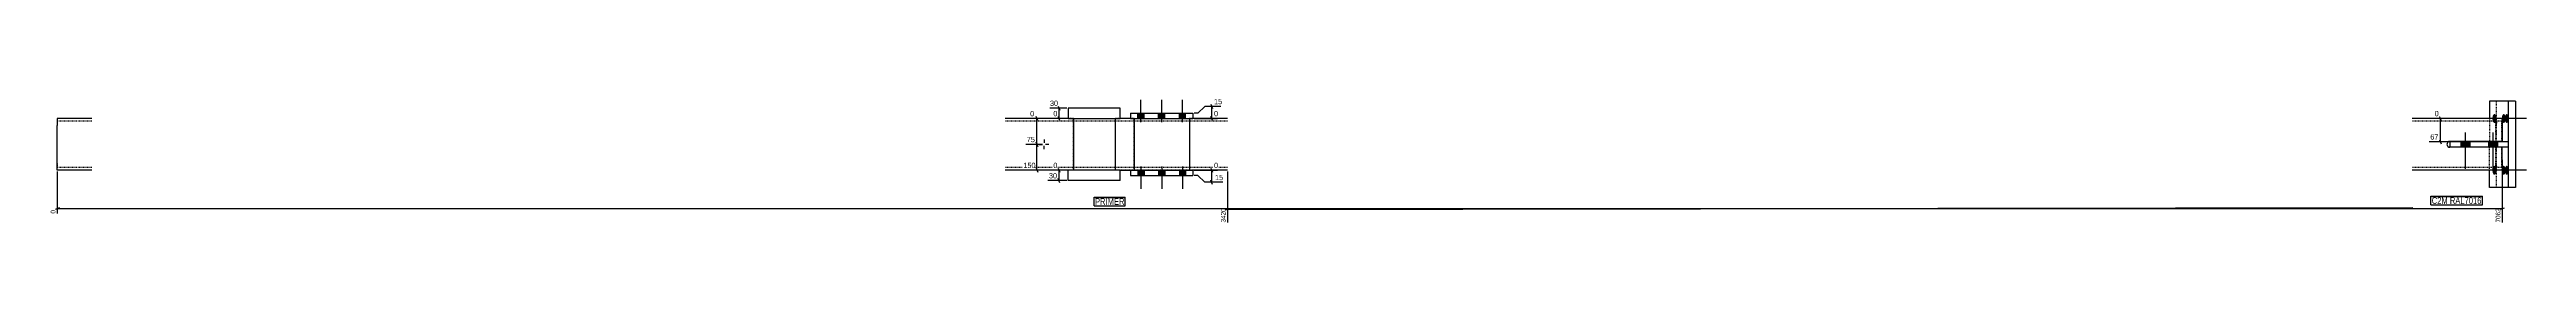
# Model space of a CAD drawing. Header units: millimetres. Extents: x 26 to 42769, y 7 to 1475.
# Drawn here: x 35615 to 42769, y 7 to 371 of the extents above; entities that cross this region are included whole.
import ezdxf

# ---------------------------------------------------------------- set-up
doc = ezdxf.new("R2010")
doc.units = ezdxf.units.MM
doc.linetypes.add('DXK_LINE_DOT2', pattern=[3.9198, 1.9599, -1.9599])
for name, color, linetype in [('MÅLSÆTNING', 7, 'Continuous'), ('STÅL', 7, 'Continuous'), ('TEKST', 7, 'Continuous')]:
    doc.layers.add(name, color=color, linetype=linetype)
doc.styles.add('Arial Narrow', font='ARIALN.TTF', dxfattribs={"height": 0.2})

msp = doc.modelspace()

# ---------------------------------------------------------------- hatches: boundary and pattern name
at = {"layer": 'STÅL', "linetype": 'Continuous'}
for points in [[(38758.3, 310.9), (38776.3, 310.9), (38776.3, 325.9), (38758.3, 325.9)], [(38758.3, 310.9), (38776.3, 310.9), (38776.3, 325.9), (38758.3, 325.9)], [(38818.3, 310.9), (38836.3, 310.9), (38836.3, 325.9), (38818.3, 325.9)], [(38818.3, 310.9), (38836.3, 310.9), (38836.3, 325.9), (38818.3, 325.9)], [(38878.3, 310.9), (38896.3, 310.9), (38896.3, 325.9), (38878.3, 325.9)], [(38878.3, 310.9), (38896.3, 310.9), (38896.3, 325.9), (38878.3, 325.9)], [(42682.5, 310.9), (42682.4, 308.2), (42682, 305.6), (42681.4, 303.2), (42680.6, 301.2), (42679.6, 299.6), (42678.4, 298.5), (42677.2, 297.9), (42676, 297.9), (42674.8, 298.5), (42673.6, 299.6), (42672.6, 301.2), (42671.8, 303.2), (42671.2, 305.6), (42670.8, 308.2), (42670.7, 310.9), (42670.8, 313.6), (42671.2, 316.2), (42671.8, 318.5), (42672.6, 320.5), (42673.6, 322.1), (42674.8, 323.2), (42676, 323.8), (42677.2, 323.8), (42678.4, 323.2), (42679.6, 322.1), (42680.6, 320.5), (42681.4, 318.5), (42682, 316.2), (42682.4, 313.6)], [(42708.8, 310.9), (42708.7, 308.2), (42708.4, 305.6), (42707.8, 303.2), (42707, 301.2), (42706.1, 299.6), (42705.1, 298.5), (42704, 297.9), (42702.8, 297.9), (42701.7, 298.5), (42700.7, 299.6), (42699.8, 301.2), (42699, 303.2), (42698.5, 305.6), (42698.1, 308.2), (42698, 310.9), (42698.1, 313.6), (42698.5, 316.2), (42699, 318.5), (42699.8, 320.5), (42700.7, 322.1), (42701.7, 323.2), (42702.8, 323.8), (42704, 323.8), (42705.1, 323.2), (42706.1, 322.1), (42707, 320.5), (42707.8, 318.5), (42708.4, 316.2), (42708.7, 313.6)], [(42717.2, 310.9), (42717.1, 308.2), (42716.8, 305.6), (42716.2, 303.2), (42715.5, 301.2), (42714.6, 299.6), (42713.6, 298.5), (42712.5, 297.9), (42711.4, 297.9), (42710.3, 298.5), (42709.3, 299.6), (42708.4, 301.2), (42707.7, 303.2), (42707.1, 305.6), (42706.8, 308.2), (42706.7, 310.9), (42706.8, 313.6), (42707.1, 316.2), (42707.7, 318.5), (42708.4, 320.5), (42709.3, 322.1), (42710.3, 323.2), (42711.4, 323.8), (42712.5, 323.8), (42713.6, 323.2), (42714.6, 322.1), (42715.5, 320.5), (42716.2, 318.5), (42716.8, 316.2), (42717.1, 313.6)], [(42605.3, 243.4), (42579.3, 243.4), (42579.3, 228.4), (42605.3, 228.4)], [(42685.3, 243.4), (42659.3, 243.4), (42659.3, 228.4), (42685.3, 228.4)], [(38758.3, 145.9), (38776.3, 145.9), (38776.3, 160.9), (38758.3, 160.9)], [(38758.3, 145.9), (38776.3, 145.9), (38776.3, 160.9), (38758.3, 160.9)], [(38818.3, 145.9), (38836.3, 145.9), (38836.3, 160.9), (38818.3, 160.9)], [(38818.3, 145.9), (38836.3, 145.9), (38836.3, 160.9), (38818.3, 160.9)], [(38878.3, 145.9), (38896.3, 145.9), (38896.3, 160.9), (38878.3, 160.9)], [(38878.3, 145.9), (38896.3, 145.9), (38896.3, 160.9), (38878.3, 160.9)], [(42682.5, 160.9), (42682.4, 158.2), (42682, 155.6), (42681.4, 153.2), (42680.6, 151.2), (42679.6, 149.6), (42678.4, 148.5), (42677.2, 147.9), (42676, 147.9), (42674.8, 148.5), (42673.6, 149.6), (42672.6, 151.2), (42671.8, 153.2), (42671.2, 155.6), (42670.8, 158.2), (42670.7, 160.9), (42670.8, 163.6), (42671.2, 166.2), (42671.8, 168.5), (42672.6, 170.5), (42673.6, 172.1), (42674.8, 173.2), (42676, 173.8), (42677.2, 173.8), (42678.4, 173.2), (42679.6, 172.1), (42680.6, 170.5), (42681.4, 168.5), (42682, 166.2), (42682.4, 163.6)], [(42708.8, 160.9), (42708.7, 158.2), (42708.4, 155.6), (42707.8, 153.2), (42707, 151.2), (42706.1, 149.6), (42705.1, 148.5), (42704, 147.9), (42702.8, 147.9), (42701.7, 148.5), (42700.7, 149.6), (42699.8, 151.2), (42699, 153.2), (42698.5, 155.6), (42698.1, 158.2), (42698, 160.9), (42698.1, 163.6), (42698.5, 166.2), (42699, 168.5), (42699.8, 170.5), (42700.7, 172.1), (42701.7, 173.2), (42702.8, 173.8), (42704, 173.8), (42705.1, 173.2), (42706.1, 172.1), (42707, 170.5), (42707.8, 168.5), (42708.4, 166.2), (42708.7, 163.6)], [(42717.2, 160.9), (42717.1, 158.2), (42716.8, 155.6), (42716.2, 153.2), (42715.5, 151.2), (42714.6, 149.6), (42713.6, 148.5), (42712.5, 147.9), (42711.4, 147.9), (42710.3, 148.5), (42709.3, 149.6), (42708.4, 151.2), (42707.7, 153.2), (42707.1, 155.6), (42706.8, 158.2), (42706.7, 160.9), (42706.8, 163.6), (42707.1, 166.2), (42707.7, 168.5), (42708.4, 170.5), (42709.3, 172.1), (42710.3, 173.2), (42711.4, 173.8), (42712.5, 173.8), (42713.6, 173.2), (42714.6, 172.1), (42715.5, 170.5), (42716.2, 168.5), (42716.8, 166.2), (42717.1, 163.6)]]:
    msp.add_hatch(color=96, dxfattribs=at).paths.add_polyline_path(points)

# ---------------------------------------------------------------- linework, layer by layer
at = {"layer": 'MÅLSÆTNING', "color": 7, "linetype": 'Continuous'}
for p, q in [((38553.3, 310.9), (38444.3, 310.9)), ((38469.1, 304.9), (38464.3, 316.9)), ((38553.3, 340.9), (38504.4, 340.9)), ((38553.3, 310.9), (38514.2, 310.9)), ((38528.3, 346.9), (38533.1, 334.9)), ((38533.1, 304.9), (38528.3, 316.9)), ((38530.7, 310.9), (38530.7, 340.9)), ((38931.5, 325.9), (38921.3, 325.9)), ((38921.3, 310.9), (38988, 310.9)), ((38951.5, 345.9), (38931.5, 325.9)), ((38997.8, 345.9), (38951.5, 345.9)), ((38969.1, 351.9), (38973.9, 339.9)), ((38973.9, 304.9), (38969.1, 316.9)), ((38971.5, 310.9), (38971.5, 345.9)), ((42536.8, 310.9), (42504, 310.9)), ((42523, 304.9), (42518.2, 316.9)), ((42520.6, 243.4), (42520.6, 310.9)), ((38483.3, 235.9), (38434.6, 235.9)), ((38469.1, 229.9), (38464.3, 241.9)), ((38466.7, 160.9), (38466.7, 235.9)), ((42543.3, 243.4), (42488.4, 243.4)), ((42518.2, 249.4), (42523, 237.4)), ((35637.3, 156.9), (35637.3, 35.2)), ((38553.3, 160.9), (38424.8, 160.9)), ((38464.3, 166.9), (38469.1, 154.9)), ((38553.3, 160.9), (38514.2, 160.9)), ((38528.3, 166.9), (38533.1, 154.9)), ((38530.7, 130.9), (38530.7, 160.9)), ((38921.3, 160.9), (38988, 160.9)), ((38931.5, 145.9), (38921.3, 145.9)), ((38951.5, 125.9), (38931.5, 145.9)), ((38969.1, 166.9), (38973.9, 154.9)), ((38971.5, 125.9), (38971.5, 160.9)), ((39017.3, 156.9), (39017.3, 9.6)), ((42699.2, 190.7), (42699.2, 9.6)), ((38553.3, 130.9), (38498.6, 130.9)), ((38533.1, 124.9), (38528.3, 136.9)), ((39003.6, 125.9), (38951.5, 125.9)), ((38973.9, 119.9), (38969.1, 131.9)), ((35643.3, 52.1), (35631.3, 47.3)), ((35637.3, 49.7), (39017.3, 49.7)), ((39011.3, 47.3), (42441.3, 52.1)), ((42693.2, 47.3), (42705.2, 52.1))]:
    msp.add_line(p, q, dxfattribs=at)
at = {"layer": 'STÅL', "color": 96, "linetype": 'Continuous'}
for p, q in [((38767.3, 299.9), (38767.3, 364.9)), ((38767.3, 299.9), (38767.3, 364.9)), ((38827.3, 299.9), (38827.3, 364.9)), ((38827.3, 299.9), (38827.3, 364.9)), ((38887.3, 299.9), (38887.3, 364.9)), ((38887.3, 299.9), (38887.3, 364.9)), ((38758.3, 310.9), (38758.3, 325.9)), ((38758.3, 310.9), (38758.3, 325.9)), ((38776.3, 310.9), (38776.3, 325.9)), ((38776.3, 310.9), (38776.3, 325.9)), ((38818.3, 310.9), (38818.3, 325.9)), ((38818.3, 310.9), (38818.3, 325.9)), ((38836.3, 310.9), (38836.3, 325.9)), ((38836.3, 310.9), (38836.3, 325.9)), ((38878.3, 310.9), (38878.3, 325.9)), ((38878.3, 310.9), (38878.3, 325.9)), ((38896.3, 310.9), (38896.3, 325.9)), ((38896.3, 310.9), (38896.3, 325.9)), ((42733.7, 310.9), (42629.5, 310.9)), ((42760.5, 310.9), (42656.3, 310.9)), ((42769, 310.9), (42664.8, 310.9)), ((38473.3, 235.9), (38482.6, 235.9)), ((38487.3, 249.9), (38487.3, 240.5)), ((38487.3, 221.9), (38487.3, 231.2)), ((38501.3, 235.9), (38492, 235.9)), ((42579.3, 243.4), (42579.3, 228.4)), ((42592.3, 270.4), (42592.3, 165.4)), ((42605.3, 243.4), (42605.3, 228.4)), ((42659.3, 243.4), (42659.3, 228.4)), ((42672.3, 270.4), (42672.3, 165.4)), ((42685.3, 243.4), (42685.3, 228.4)), ((38758.3, 160.9), (38758.3, 145.9)), ((38758.3, 160.9), (38758.3, 145.9)), ((38767.3, 171.9), (38767.3, 106.9)), ((38767.3, 171.9), (38767.3, 106.9)), ((38776.3, 160.9), (38776.3, 145.9)), ((38776.3, 160.9), (38776.3, 145.9)), ((38818.3, 160.9), (38818.3, 145.9)), ((38818.3, 160.9), (38818.3, 145.9)), ((38827.3, 171.9), (38827.3, 106.9)), ((38827.3, 171.9), (38827.3, 106.9)), ((38836.3, 160.9), (38836.3, 145.9)), ((38836.3, 160.9), (38836.3, 145.9)), ((38878.3, 160.9), (38878.3, 145.9)), ((38878.3, 160.9), (38878.3, 145.9)), ((38887.3, 171.9), (38887.3, 106.9)), ((38887.3, 171.9), (38887.3, 106.9)), ((38896.3, 160.9), (38896.3, 145.9)), ((38896.3, 160.9), (38896.3, 145.9)), ((42733.7, 160.9), (42629.5, 160.9)), ((42760.5, 160.9), (42656.3, 160.9)), ((42769, 160.9), (42664.8, 160.9))]:
    msp.add_line(p, q, dxfattribs=at)
at = {"layer": 'STÅL', "color": 2, "linetype": 'Continuous'}
for p, q in [((42662.6, 360.9), (42662.6, 310.9)), ((42717.4, 360.9), (42662.6, 360.9)), ((42737.3, 360.9), (42717.4, 360.9)), ((42717.4, 110.9), (42717.4, 360.9)), ((42737.3, 360.9), (42737.3, 110.9)), ((35637.3, 310.9), (35637.3, 290.9)), ((35737.3, 310.9), (35637.3, 310.9)), ((35637.3, 180.9), (35637.3, 290.9)), ((38557.3, 310.9), (38375.3, 310.9)), ((38707.3, 340.9), (38557.3, 340.9)), ((38557.3, 340.9), (38557.3, 310.9)), ((38557.3, 310.9), (38707.3, 310.9)), ((38572.3, 310.9), (38572.3, 160.9)), ((38692.3, 310.9), (38692.3, 160.9)), ((38707.3, 310.9), (38707.3, 340.9)), ((38737.3, 310.9), (38707.3, 310.9)), ((38737.3, 325.9), (38917.3, 325.9)), ((38737.3, 325.9), (38737.3, 310.9)), ((38737.3, 310.9), (38917.3, 310.9)), ((38747.3, 310.9), (38747.3, 160.9)), ((38907.3, 310.9), (38907.3, 160.9)), ((38917.3, 325.9), (38917.3, 310.9)), ((39017.3, 310.9), (38917.3, 310.9)), ((42696.8, 310.9), (42439.3, 310.9)), ((42696.8, 310.9), (42697.7, 309.3)), ((42697.7, 309.3), (42698.5, 305)), ((42698.5, 305), (42699, 298.5)), ((42699, 298.5), (42699.2, 290.9)), ((42699.2, 290.9), (42699.2, 244.4)), ((42547.8, 244.4), (42544.5, 243.7)), ((42544.5, 228), (42547.8, 227.4)), ((42717.3, 243.4), (42547.3, 243.4)), ((42547.3, 243.4), (42547.3, 228.4)), ((42547.3, 228.4), (42717.3, 228.4)), ((42699.2, 244.4), (42547.8, 244.4)), ((42699.2, 227.4), (42547.8, 227.4)), ((42662.6, 244.4), (42662.6, 243.4)), ((42662.6, 227.4), (42662.6, 228.4)), ((42699.2, 180.9), (42699.2, 227.4)), ((42717.3, 228.4), (42717.3, 243.4)), ((35637.3, 166.7), (35637.3, 180.9)), ((35637.3, 160.9), (35637.3, 166.7)), ((35737.3, 160.9), (35637.3, 160.9)), ((38557.3, 160.9), (38375.3, 160.9)), ((38707.3, 160.9), (38557.3, 160.9)), ((38557.3, 130.9), (38557.3, 160.9)), ((38707.3, 130.9), (38707.3, 160.9)), ((38707.3, 160.9), (38737.3, 160.9)), ((38737.3, 160.9), (38917.3, 160.9)), ((38737.3, 160.9), (38737.3, 145.9)), ((38737.3, 145.9), (38917.3, 145.9)), ((38917.3, 160.9), (38917.3, 145.9)), ((39017.3, 160.9), (38917.3, 160.9)), ((42696.8, 160.9), (42439.3, 160.9)), ((42662.6, 110.9), (42662.6, 160.9)), ((42697.7, 162.4), (42696.8, 160.9)), ((42698.5, 166.7), (42697.7, 162.4)), ((42699, 173.2), (42698.5, 166.7)), ((42699.2, 180.9), (42699, 173.2)), ((38707.3, 130.9), (38557.3, 130.9)), ((42737.3, 110.9), (42662.6, 110.9))]:
    msp.add_line(p, q, dxfattribs=at)
at = {"layer": 'STÅL', "color": 7, "linetype": 'DXK_LINE_DOT2'}
for p, q in [((42682.4, 110.9), (42682.4, 360.9)), ((35637.3, 310.9), (35637.3, 305)), ((35737.3, 302.9), (35637.3, 302.9)), ((39017.3, 302.9), (38375.3, 302.9)), ((38572.3, 310.9), (38557.3, 310.9)), ((38572.3, 160.9), (38572.3, 310.9)), ((38572.3, 310.9), (38692.3, 310.9)), ((38692.3, 310.9), (38692.3, 160.9)), ((38707.3, 310.9), (38692.3, 310.9)), ((38747.3, 310.9), (38737.3, 310.9)), ((38747.3, 310.9), (38907.3, 310.9)), ((38747.3, 160.9), (38747.3, 310.9)), ((38907.3, 310.9), (38907.3, 160.9)), ((38917.3, 310.9), (38907.3, 310.9)), ((42696.8, 302.9), (42439.3, 302.9)), ((42662.6, 310.9), (42662.6, 244.4)), ((42680.8, 290.9), (42681, 298.5)), ((42680.8, 244.4), (42680.8, 290.9)), ((42681, 298.5), (42681.5, 305)), ((42681.5, 305), (42682.3, 309.3)), ((42681.9, 295.5), (42681.8, 290.9)), ((42681.8, 244.4), (42681.8, 290.9)), ((42682.2, 299.4), (42681.9, 295.5)), ((42682.7, 302), (42682.2, 299.4)), ((42682.3, 309.3), (42683.3, 310.9)), ((42683.3, 302.9), (42682.7, 302)), ((42697.3, 302), (42696.8, 302.9)), ((42697.8, 299.4), (42697.3, 302)), ((42698.1, 295.5), (42697.8, 299.4)), ((42698.2, 290.9), (42698.1, 295.5)), ((42698.2, 244.4), (42698.2, 290.9)), ((42544.5, 243.7), (42547.8, 244.4)), ((42547.8, 227.4), (42544.5, 228)), ((42662.6, 243.4), (42662.6, 228.4)), ((42662.6, 160.9), (42662.6, 227.4)), ((42663.8, 228.4), (42663.8, 243.4)), ((42680.8, 180.9), (42680.8, 227.4)), ((42680.8, 227.4), (42681.8, 227.4)), ((42681.8, 180.9), (42681.8, 227.4)), ((42698.2, 180.9), (42698.2, 227.4)), ((42698.2, 227.4), (42699.2, 227.4)), ((35637.3, 180.9), (35637.3, 173.2)), ((35637.3, 173.2), (35637.3, 172.4)), ((35637.3, 166.7), (35637.3, 172.4)), ((35737.3, 168.9), (35637.3, 168.9)), ((39017.3, 168.9), (38375.3, 168.9)), ((38572.3, 160.9), (38557.3, 160.9)), ((38692.3, 160.9), (38572.3, 160.9)), ((38707.3, 160.9), (38692.3, 160.9)), ((38747.3, 160.9), (38707.3, 160.9)), ((38907.3, 160.9), (38747.3, 160.9)), ((38917.3, 160.9), (38907.3, 160.9)), ((42696.8, 168.9), (42439.3, 168.9)), ((42681, 173.2), (42680.8, 180.9)), ((42681.5, 166.7), (42681, 173.2)), ((42682.3, 162.4), (42681.5, 166.7)), ((42681.9, 176.3), (42681.8, 180.9)), ((42682.1, 173.2), (42681.9, 176.3)), ((42682.2, 172.4), (42682.1, 173.2)), ((42682.2, 172.4), (42682.7, 169.8)), ((42683.3, 160.9), (42682.3, 162.4)), ((42682.7, 169.8), (42683.3, 168.9)), ((42696.8, 168.9), (42697.3, 169.8)), ((42697.3, 169.8), (42697.8, 172.4)), ((42697.8, 172.4), (42698.1, 176.3)), ((42698.1, 176.3), (42698.2, 180.9))]:
    msp.add_line(p, q, dxfattribs=at)
at = {"layer": 'STÅL', "color": 96, "linetype": 'DXK_LINE_DOT2'}
for p, q in [((42725.1, 310.9), (42620.9, 310.9)), ((42725.1, 160.9), (42620.9, 160.9))]:
    msp.add_line(p, q, dxfattribs=at)
at = {"layer": 'STÅL', "color": 2, "linetype": 'Continuous'}
msp.add_arc((42547.8, 235.9), 8.5, 112.5, 247.5, dxfattribs=at)
at = {"layer": 'STÅL', "color": 7, "linetype": 'DXK_LINE_DOT2'}
msp.add_arc((42547.8, 235.9), 8.5, 112.5, 247.5, dxfattribs=at)

# ---------------------------------------------------------------- next in the draw order: wipeouts: each hides what was drawn before it
at = {"color": 0, "linetype": 'Continuous'}
for points, layer in [([(39001, 349.1), (39001, 371.5), (38975.1, 371.5), (38975.1, 349.1)], 'MÅLSÆTNING'), ([(42517, 314.1), (42517, 336.5), (42500.8, 336.5), (42500.8, 314.1)], 'MÅLSÆTNING'), ([(38460.2, 239.1), (38460.2, 261.5), (38434.3, 261.5), (38434.3, 239.1)], 'MÅLSÆTNING'), ([(42514.1, 246.6), (42514.1, 269), (42488.2, 269), (42488.2, 246.6)], 'MÅLSÆTNING'), ([(38460.2, 164.1), (38460.2, 186.5), (38424.5, 186.5), (38424.5, 164.1)], 'MÅLSÆTNING'), ([(38527.1, 164.1), (38527.1, 186.5), (38511, 186.5), (38511, 164.1)], 'MÅLSÆTNING'), ([(38991.2, 164.1), (38991.2, 186.5), (38975.1, 186.5), (38975.1, 164.1)], 'MÅLSÆTNING'), ([(35634.5, 46.5), (35614.9, 46.5), (35614.9, 32.4), (35634.5, 32.4)], 'MÅLSÆTNING'), ([(39014.5, 46.5), (38994.9, 46.5), (38994.9, 6.8), (39014.5, 6.8)], 'MÅLSÆTNING'), ([(38719.6, 60.6), (38719.6, 80.6), (38634.4, 80.6), (38634.4, 60.6)], 'TEKST')]:
    msp.add_wipeout(points, dxfattribs=at).dxf.layer = layer

# ---------------------------------------------------------------- next in the draw order: linework, layer by layer
at = {"layer": 'MÅLSÆTNING', "color": 7, "linetype": 'Continuous'}
for p, q in [((38466.7, 235.9), (38466.7, 310.9)), ((38483.3, 235.9), (38434.6, 235.9)), ((38464.3, 241.9), (38469.1, 229.9)), ((42441.3, 52.1), (39011.3, 47.3)), ((39017.3, 49.7), (42699.2, 49.7))]:
    msp.add_line(p, q, dxfattribs=at)
at = {"layer": 'TEKST', "color": 7, "linetype": 'Continuous'}
for p, q in [((38632, 83), (38722, 83)), ((38632, 58.2), (38632, 83)), ((38722, 58.2), (38722, 83)), ((38632, 58.2), (38722, 58.2))]:
    msp.add_line(p, q, dxfattribs=at)

# ---------------------------------------------------------------- next in the draw order: texts
at = {"layer": 'MÅLSÆTNING', "color": 3, "linetype": 'Continuous', "style": 'Arial Narrow'}
for s, height, p in [('0', 15.3, (42504, 317.3)), ('75', 15.27, (38437.5, 242.3)), ('67', 15.27, (42491.4, 249.8)), ('150', 15.27, (38427.7, 167.3))]:
    msp.add_text(s, height=height, dxfattribs=at).set_placement(p)
for s, height, p in [('0', 13.4, (35631.7, 35.2)), ('3420', 13.36, (39011.7, 9.6))]:
    msp.add_text(s, height=height, rotation=90.00021, dxfattribs=at).set_placement(p)
at = {"layer": 'TEKST', "color": 3, "linetype": 'Continuous', "style": 'Arial Narrow'}
msp.add_text('PRIMER', height=19.09, dxfattribs=at).set_placement((38634.4, 60.6))

# ---------------------------------------------------------------- next in the draw order: wipeouts: each hides what was drawn before it
at = {"color": 0, "linetype": 'Continuous'}
for points in [[(38991.2, 314.1), (38991.2, 336.5), (38975.1, 336.5), (38975.1, 314.1)], [(38524.2, 134.1), (38524.2, 156.5), (38498.3, 156.5), (38498.3, 134.1)], [(39003.9, 129.1), (39003.9, 151.5), (38978, 151.5), (38978, 129.1)]]:
    msp.add_wipeout(points, dxfattribs=at).dxf.layer = 'MÅLSÆTNING'

# ---------------------------------------------------------------- next in the draw order: linework, layer by layer
at = {"layer": 'MÅLSÆTNING', "color": 7, "linetype": 'Continuous'}
msp.add_line((39017.3, 156.9), (39017.3, 9.6), dxfattribs=at)

# ---------------------------------------------------------------- next in the draw order: texts
at = {"layer": 'MÅLSÆTNING', "color": 3, "linetype": 'Continuous', "style": 'Arial Narrow'}
for s, height, p in [('15', 15.27, (38978.3, 352.3)), ('0', 15.3, (38978.3, 317.3)), ('30', 15.27, (38501.5, 137.3)), ('0', 15.3, (38514.2, 167.3)), ('0', 15.3, (38978.3, 167.3)), ('15', 15.27, (38981.2, 132.3))]:
    msp.add_text(s, height=height, dxfattribs=at).set_placement(p)

# ---------------------------------------------------------------- next in the draw order: wipeouts: each hides what was drawn before it
at = {"color": 0, "linetype": 'Continuous'}
for points, layer in [([(38527.1, 344.1), (38527.1, 366.5), (38501.2, 366.5), (38501.2, 344.1)], 'MÅLSÆTNING'), ([(38460.2, 314.1), (38460.2, 336.5), (38444, 336.5), (38444, 314.1)], 'MÅLSÆTNING'), ([(42696.4, 46.5), (42676.8, 46.5), (42676.8, 6.8), (42696.4, 6.8)], 'MÅLSÆTNING'), ([(42639.2, 63.4), (42639.2, 83.4), (42495.5, 83.4), (42495.5, 63.4)], 'TEKST')]:
    msp.add_wipeout(points, dxfattribs=at).dxf.layer = layer

# ---------------------------------------------------------------- next in the draw order: linework, layer by layer
at = {"layer": 'TEKST', "color": 7, "linetype": 'Continuous'}
for p, q in [((42493.1, 85.8), (42641.6, 85.8)), ((42493.1, 61), (42493.1, 85.8)), ((42641.6, 61), (42641.6, 85.8)), ((42493.1, 61), (42641.6, 61))]:
    msp.add_line(p, q, dxfattribs=at)

# ---------------------------------------------------------------- next in the draw order: texts
at = {"layer": 'MÅLSÆTNING', "color": 3, "linetype": 'Continuous', "style": 'Arial Narrow'}
msp.add_text('0', height=15.3, dxfattribs=at).set_placement((38447.2, 317.3))
msp.add_text('7062', height=13.36, rotation=90.00021, dxfattribs=at).set_placement((42693.6, 9.6))
at = {"layer": 'TEKST', "color": 3, "linetype": 'Continuous', "style": 'Arial Narrow'}
msp.add_text('C2M RAL7016', height=19.089, dxfattribs=at).set_placement((42495.5, 63.4))

# ---------------------------------------------------------------- next in the draw order: wipeouts: each hides what was drawn before it
at = {"color": 0, "linetype": 'Continuous'}
msp.add_wipeout([(38527.1, 314.1), (38527.1, 336.5), (38511, 336.5), (38511, 314.1)], dxfattribs=at).dxf.layer = 'MÅLSÆTNING'

# ---------------------------------------------------------------- next in the draw order: texts
at = {"layer": 'MÅLSÆTNING', "color": 3, "linetype": 'Continuous', "style": 'Arial Narrow'}
for s, height, p in [('30', 15.27, (38504.4, 347.3)), ('0', 15.3, (38514.2, 317.3))]:
    msp.add_text(s, height=height, dxfattribs=at).set_placement(p)

doc.saveas('drawing.dxf')
